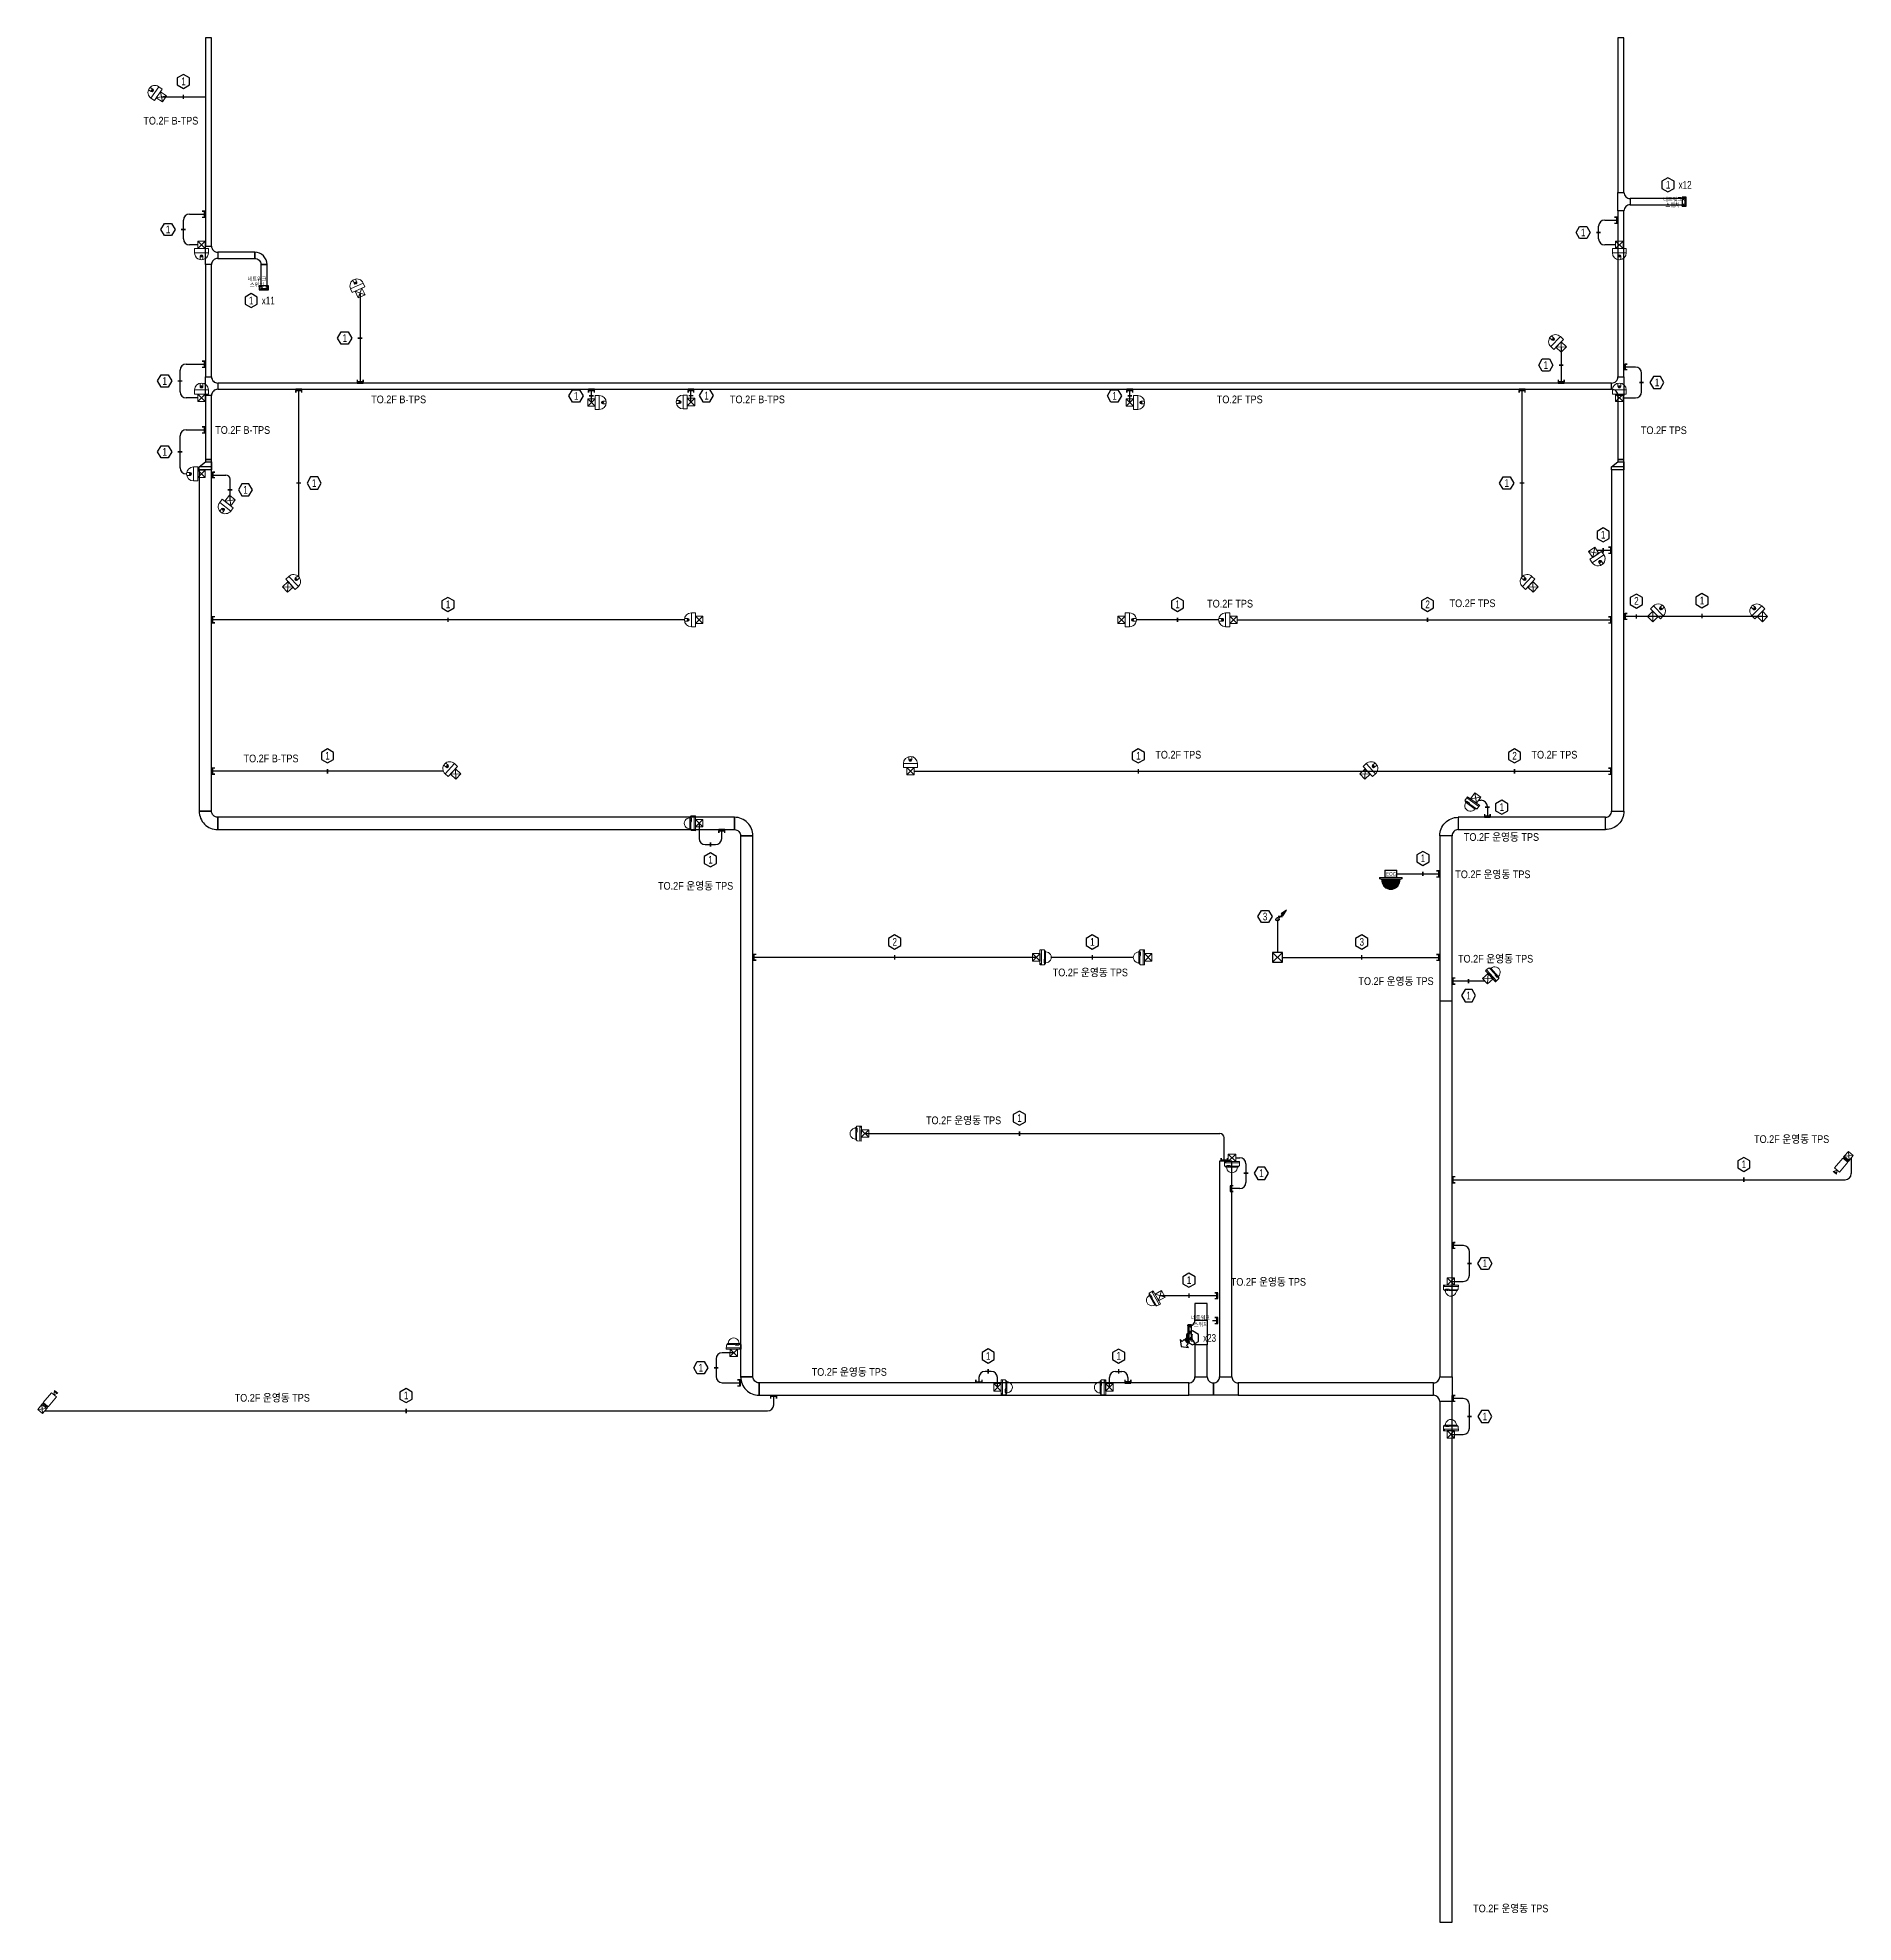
# Model space of a CAD drawing. Header units: millimetres. Extents: x 89860 to 502050, y -351975 to 882300.
# Drawn here: x 92284 to 180638, y -126029 to -34315 of the extents above; entities that cross this region are included whole.
import ezdxf
from ezdxf.enums import TextEntityAlignment as Align

# ---------------------------------------------------------------- set-up
doc = ezdxf.new("R2010")
doc.units = ezdxf.units.MM
doc.header["$LTSCALE"] = 150
doc.set_wipeout_variables(frame=1)
doc.linetypes.add('D1', pattern=[3, 1, -1, 1])
doc.layers.get('0').update_dxf_attribs({"lineweight": 0})
doc.layers.add('-----16 CCTV', color=3, linetype='Continuous', lineweight=0)
for name, color, linetype in [('-----17 CCTV Cable', 4, 'Continuous'), ('-----20 General Symbol', 3, 'Continuous'), ('-----27 Communication Cable Tray', 2, 'Continuous'), ('-----29 Indicator', 1, 'Continuous'), ('-----30 Text', 2, 'Continuous')]:
    doc.layers.add(name, color=color, linetype=linetype)
doc.styles.add('ELEC', font='')
doc.styles.get('ELEC').set_extended_font_data('Dotum')

msp = doc.modelspace()

# ---------------------------------------------------------------- texts
at = {"layer": '-----16 CCTV', "color": 3, "style": 'ELEC', "width": 0.9}
for s, p in [('네트워크', (171842, -42180)), ('스위치', (171842, -42460)), ('네트워크', (102954, -46054)), ('스위치', (102954, -46334)), ('네트워크', (148872, -96605)), ('스위치', (148884, -96936))]:
    msp.add_text(s, height=197.6, dxfattribs=at).set_placement(p, align=Align.MIDDLE_CENTER)
at = {"layer": '-----30 Text', "transparency": 33554687, "style": 'ELEC', "width": 0.8}
for s, p in [('1', (99378, -36439, 0)), ('1', (171623, -41470)), ('x12', (172453, -41476)), ('1', (98629, -43648)), ('1', (167495, -43794)), ('1', (102674, -47104)), ('x11', (103504, -47110)), ('1', (107229, -48933, 0)), ('1', (165679, -50247, 0)), ('1', (98465, -51021, 0)), ('1', (171086, -51092)), ('1', (118487, -51747, 0)), ('1', (124829, -51735, 0)), ('1', (144687, -51747, 0)), ('1', (98465, -54469)), ('1', (105741, -55987, 0)), ('1', (163774, -55987, 0)), ('1', (102397, -56318, 0)), ('1', (168469, -58505)), ('1', (112253, -61890, 0)), ('1', (147758, -61890, 0)), ('2', (159921, -61891, 0)), ('2', (170084, -61725, 0)), ('1', (173277, -61705)), ('1', (106389, -69260, 0)), ('1', (145848, -69260)), ('2', (164154, -69260)), ('1', (163536, -71758, 0)), ('1', (125026, -74322)), ('1', (159697, -74248)), ('3', (152013, -77082)), ('2', (133991, -78315, 0)), ('1', (143608, -78315)), ('3', (156719, -78316, 0)), ('1', (161919, -80933)), ('1', (140063, -86889)), ('1', (175314, -89140)), ('1', (151836, -89575, 0)), ('1', (148312, -94778)), ('1', (148484, -97584)), ('x23', (149314, -97590)), ('1', (124555, -99042)), ('1', (138541, -98465)), ('1', (144891, -98467)), ('1', (110216, -100390)), ('1', (162713, -101411, 0))]:
    msp.add_text(s, height=375, dxfattribs=at).set_placement(p, align=Align.MIDDLE_CENTER)
at = {"layer": '-----30 Text', "style": 'ELEC', "width": 0.9}
for s, p in [('TO.2F B-TPS', (98762, -38354)), ('TO.2F B-TPS', (109849, -51917)), ('TO.2F B-TPS', (127309, -51917)), ('TO.2F TPS', (150779, -51917)), ('TO.2F B-TPS', (102259, -53407)), ('TO.2F TPS', (171419, -53417)), ('TO.2F TPS', (150309, -61857)), ('TO.2F TPS', (162109, -61837)), ('TO.2F B-TPS', (103639, -69390)), ('TO.2F TPS', (147789, -69207)), ('TO.2F TPS', (166094, -69207)), ('TO.2F 운영동 TPS', (163517, -73204)), ('TO.2F 운영동 TPS', (163099, -75018)), ('TO.2F 운영동 TPS', (124301, -75580)), ('TO.2F 운영동 TPS', (143508, -79795)), ('TO.2F 운영동 TPS', (163231, -79129)), ('TO.2F 운영동 TPS', (158386, -80218)), ('TO.2F 운영동 TPS', (137341, -86991, 0)), ('TO.2F 운영동 TPS', (177638, -87905)), ('TO.2F 운영동 TPS', (152175, -94852, 0)), ('TO.2F 운영동 TPS', (131778, -99236)), ('TO.2F 운영동 TPS', (103698, -100495)), ('TO.2F 운영동 TPS', (163968, -125345))]:
    msp.add_text(s, height=375, dxfattribs=at).set_placement(p, align=Align.MIDDLE)
at = {"layer": '-----30 Text', "transparency": 33554687, "style": 'ELEC', "width": 0.8}
msp.add_text('1', height=375, rotation=359.91902, dxfattribs=at).set_placement((162714, -93958, 0), align=Align.MIDDLE_CENTER)

# ---------------------------------------------------------------- blocks, each defined once
blk = doc.blocks.new('cctv')
at = {"color": 3}
for p, q in [((570, 149), (679, 149)), ((571, 116), (570, 148)), ((570, 139), (679, 139)), ((577, 149), (577, 148)), ((577, 148), (577, 145)), ((579, 149), (579, 148)), ((579, 148), (579, 145)), ((678, 119), (679, 148)), ((572, 115), (584, 115)), ((572, 115), (577, 111)), ((578, 111), (584, 111)), ((578, 111), (579, 110)), ((579, 110), (582, 108)), ((579, 110), (586, 110)), ((582, 108), (667, 108)), ((588, 119), (584, 115)), ((584, 115), (585, 113)), ((588, 119), (589, 114)), ((588, 119), (609, 119)), ((609, 119), (616, 115)), ((616, 115), (674, 115)), ((624, 111), (665, 111)), ((625, 110), (662, 110)), ((678, 119), (667, 108)), ((673, 114), (667, 108)), ((674, 115), (668, 112)), ((676, 119), (674, 114)), ((678, 119), (675, 116)), ((676, 119), (677, 119))]:
    blk.add_line(p, q, dxfattribs=at)
for centre, radius, start, end in [((570, 148), 0.5, 90, 183), ((577, 148), 0.1, 0, 40.5754), ((582, 146), 5.21, 194.5623, 215.7363), ((578, 145), 0.5, 180, 194.5623), ((575, 146), 4.23, 323.5177, 345.9243), ((578, 143), 0.1, 215.7363, 323.5177), ((579, 148), 0.1, 131.7099, 180), ((578, 145), 0.5, 345.9243, 0), ((679, 148), 0.5, 357, 90), ((572, 116), 1, 183, 237), ((572, 116), 1, 183, 270), ((578, 112), 0.5, 237, 248.5427), ((582, 108), 0.5, 225, 270), ((584, 112), 0.5, 270, 327.7156), ((584, 112), 1.45, 327.7156, 27.5572), ((625, 107), 39.7, 179.6035, 0.3965), ((586, 113), 2.92, 283.5383, 356.279), ((582, 114), 6.28, 351.1902, 0.1122), ((593, 96), 27.8, 42.4258, 53.3471), ((625, 128), 17.7, 227.7987, 269.9475), ((626, 124), 12.8, 224.1501, 261.8499), ((662, 120), 10, 270, 300.5966), ((665, 118), 7, 270, 297), ((667, 108), 0.5, 270, 315), ((673, 115), 0.5, 315, 327.1435), ((674, 115), 0.5, 269.9781, 327.1435), ((677, 119), 0.5, 270.0314, 357), ((677, 119), 0.5, 315, 357)]:
    blk.add_arc(centre, radius, start, end, dxfattribs=at)
blk.add_ellipse((600, 114), major_axis=(-3.19, 3.62), ratio=0.586672, start_param=5.886521, end_param=12.007448, dxfattribs=at)
blk = doc.blocks.new('DomeCamera(운영동)')
at = {"layer": '-----16 CCTV', "linetype": 'Continuous'}
for p, q in [((-180, 180), (180, -180)), ((180, 180), (-180, -180)), ((-180, 180), (180, -180)), ((180, 180), (-180, -180))]:
    blk.add_line(p, q, dxfattribs=at)
blk.add_lwpolyline([(180, 180), (-180, 180), (-180, -180), (180, -180)], close=True, dxfattribs=at)
blk.add_lwpolyline([(180, 180), (-180, 180), (-180, -180), (180, -180)], close=True, dxfattribs=at)
at = {"layer": '-----16 CCTV', "xscale": 6.692737491887292, "yscale": 6.692737491887292, "zscale": 6.692737491887292}
blk.add_blockref('cctv', (-4180, -1175), dxfattribs=at)
blk = doc.blocks.new('Dome Camera')
at = {"layer": '-----16 CCTV', "linetype": 'Continuous'}
for p, q in [((-180, 180), (180, -180)), ((180, 180), (-180, -180)), ((339, -180), (-339, -180)), ((-339, -180), (-339, -383)), ((-339, -383), (339, -383)), ((339, -383), (339, -180))]:
    blk.add_line(p, q, dxfattribs=at)
at = {"layer": '-----16 CCTV', "linetype": 'Continuous', "lineweight": 0}
for p, q in [((-339, -180), (339, -180)), ((-339, -383), (-339, -180)), ((-68, -553), (-68, -715)), ((68, -553), (68, -715)), ((339, -180), (339, -383))]:
    blk.add_line(p, q, dxfattribs=at)
at = {"layer": '-----16 CCTV', "linetype": 'Continuous'}
blk.add_lwpolyline([(180, 180), (-180, 180), (-180, -180), (180, -180)], close=True, dxfattribs=at)
blk.add_lwpolyline([(-68, -715), (-68, -553, -1), (68, -553), (68, -715)], format="xyb", dxfattribs=at)
at = {"layer": '-----16 CCTV', "linetype": 'Continuous', "lineweight": 0}
blk.add_circle((0, -553), 33.9, dxfattribs=at)
blk.add_circle((0, -553), 33.9, dxfattribs=at)
blk.add_arc((0, -383), 339, 180, 0, dxfattribs=at)
at = {"layer": '-----16 CCTV', "linetype": 'Continuous'}
blk.add_arc((0, -383), 339, 180, 0, dxfattribs=at)
blk = doc.blocks.new('Bullet Camera')
at = {"layer": '-----16 CCTV'}
blk.add_line((78, 1030), (-78, 1030), dxfattribs=at)
at = {"layer": '-----16 CCTV', "linetype": 'Continuous'}
for p, q in [((156, 156), (-156, -156)), ((156, -156), (-156, 156))]:
    blk.add_line(p, q, dxfattribs=at)
at = {"layer": '-----16 CCTV'}
for points in [[(0, 895), (104, 1075), (-104, 1075)], [(156, 895), (156, 271), (-156, 271), (-156, 895)], [(156, 156), (156, 218), (-156, 218), (-156, 156)], [(156, -156), (156, 156), (-156, 156), (-156, -156)], [(114, 218), (114, 271), (-114, 271), (-114, 218)]]:
    blk.add_lwpolyline(points, close=True, dxfattribs=at)
blk = doc.blocks.new('ELEV Dome Camera')
at = {"layer": '-----16 CCTV'}
h = blk.add_hatch(dxfattribs=at)
h.set_pattern_fill('ANGLE', color=256)
h.set_pattern_definition([(0, (-2230.84, 69.3815), (0, 6.985), [5.08, -1.905]), (90, (-2230.84, 69.3815), (-6.985, 4e-16), [5.08, -1.905])])
h.paths.add_polyline_path([(-416, -541), (-423, -445), (380, -445), (410, -445), (410, -456), (422, -462), (416, -541, -0.933881)])
for p, q in [((-545, -428), (-558, -359)), ((558, -359), (-558, -359)), ((-545, -428), (-469, -450)), ((-525, -410), (-535, -359)), ((-525, -410), (-466, -428)), ((-469, -450), (469, -450)), ((-466, -428), (-412, -428)), ((-466, -428), (-389, -428)), ((380, -445), (-446, -445)), ((-446, -450), (-446, -445)), ((-444, -445), (-437, -543)), ((-423, -443), (-416, -541)), ((-389, -425), (389, -425)), ((-387, -471), (-389, -425)), ((-387, -471), (387, -471)), ((-380, -445), (446, -445)), ((387, -471), (389, -425)), ((454, -428), (389, -428)), ((434, -445), (397, -445)), ((410, -456), (410, -445)), ((422, -462), (410, -456)), ((466, -428), (412, -428)), ((466, -428), (412, -428)), ((412, -445), (444, -445)), ((412, -445), (444, -445)), ((422, -462), (416, -541)), ((427, -445), (427, -428)), ((444, -445), (437, -543)), ((446, -450), (446, -445)), ((446, -450), (446, -445)), ((525, -410), (466, -428)), ((545, -428), (469, -450)), ((525, -410), (535, -359)), ((545, -428), (558, -359))]:
    blk.add_line(p, q, dxfattribs=at)
at = {"layer": '-----16 CCTV', "linetype": 'Continuous'}
blk.add_line((-133, -359), (133, -359), dxfattribs=at)
at = {"layer": '-----16 CCTV'}
for points in [[(-288, 0), (288, 0), (288, -359), (-288, -359)], [(-269, -19), (269, -19), (269, -340), (-269, -340)]]:
    blk.add_lwpolyline(points, close=True, dxfattribs=at)
for radius in [438, 417]:
    blk.add_arc((0, -513), radius, 183.91634, 356.08366, dxfattribs=at)
at = {"layer": '-----16 CCTV', "style": 'ELEC'}
blk.add_text('EOC', height=167.1, dxfattribs=at).set_placement((8, -269), align=Align.CENTER)
blk = doc.blocks.new('O08')
blk.add_hatch(color=256).paths.add_polyline_path([(120, 51), (-120, 51), (-120, 0), (120, 0)])
blk.add_lwpolyline([(120, 127.5), (120, 0), (-120, 0), (-120, 127.5), (-120, 51), (120, 51)])
blk = doc.blocks.new('O01')
blk.add_hatch(color=256).paths.add_polyline_path([(-149, -218), (-218, -149), (-368, -368)])
blk.add_line((-46, -46), (-184, -184))
blk.add_lwpolyline([(-368, -368), (-149, -218), (-218, -149), (-368, -368)])
blk.add_circle((0, 0), 65)
for p in [(-65, 0), (-65, 0), (0, 65), (0, 65), (65, 0), (65, 0), (0, -65), (0, -65)]:
    blk.add_point(p)
blk = doc.blocks.new('BOX(CCTV)')
blk.add_wipeout([(-200, 200), (-200, -200), (200, -200), (200, 200)])
at = {"layer": '-----20 General Symbol'}
for p, q in [((200, 200), (-200, -200)), ((-200, 200), (200, -200))]:
    blk.add_line(p, q, dxfattribs=at)
blk.add_lwpolyline([(-200, 200), (200, 200), (200, -200), (-200, -200)], close=True, dxfattribs=at)
blk = doc.blocks.new('O03')
at = {"linetype": 'Continuous'}
for p, q in [((-101, 101), (101, -101)), ((-74, 127), (127, -74)), ((-48, 154), (154, -48)), ((-27, 366), (69, 270)), ((-27, 366), (321, 321)), ((69, 270), (-21, 180)), ((-21, 180), (180, -21)), ((270, 69), (180, -21)), ((270, 69), (366, -27)), ((321, 321), (366, -27))]:
    blk.add_line(p, q, dxfattribs=at)

# ---------------------------------------------------------------- linework, layer by layer
at = {"layer": '-----16 CCTV', "color": 3, "const_width": 0.198}
for points in [[(172504, -41919), (172504, -42721), (171181, -42721), (171181, -41919)], [(103615, -45794), (103615, -46595), (102292, -46595), (102292, -45794)], [(149454, -96344), (149454, -97146), (148254, -97146), (148254, -96344)]]:
    msp.add_lwpolyline(points, close=True, dxfattribs=at)
at = {"layer": '-----17 CCTV Cable'}
for p, q in [((98305, -37194), (100444, -37194, 0)), ((99674, -42898), (100444, -42898, 0)), ((99374, -44098), (99374, -43198)), ((168240, -44098), (168240, -43490)), ((168540, -43190), (169178, -43190, 0)), ((100074, -44398), (99674, -44398)), ((169073, -44398), (168540, -44398)), ((107974, -46743), (107974, -51124, 0)), ((166424, -49370), (166424, -51124, 0)), ((99510, -50200, 0), (100444, -50200, 0)), ((170033, -50342), (169478, -50342, 0)), ((99210, -51542, 0), (99210, -50500, 0)), ((170333, -51542), (170333, -50642)), ((100074, -51842), (99510, -51842, 0)), ((104988, -60550), (104988, -51424, 0)), ((119231, -52070), (119231, -51424, 0)), ((124076, -52045), (124076, -51424, 0)), ((145431, -52070), (145431, -51424, 0)), ((164519, -60550), (164519, -51424, 0)), ((169433, -51842), (170033, -51842)), ((99210, -55244), (99210, -53695)), ((99510, -53395), (100444, -53395)), ((99531, -55544), (99510, -55544)), ((100744, -55598, 0), (101444, -55598)), ((101644, -56838), (101644, -55798)), ((168153, -59260), (168878, -59260, 0)), ((123754, -62645), (100744, -62645, 0)), ((149754, -62645), (145754, -62645)), ((150656, -62646), (168878, -62646, 0)), ((176214, -62480), (169478, -62480, 0)), ((112026, -70015, 0), (100744, -70015, 0)), ((134933, -70015), (156755, -70015)), ((156755, -70015), (168816, -70015, 0)), ((162410, -71426, 0), (162529, -71426, 0)), ((162829, -71726), (162829, -72253)), ((124474, -72545), (124473, -73278)), ((125571, -73280), (125572, -72854)), ((124772, -73579), (125271, -73580)), ((158419, -75003), (160510, -75003)), ((152620, -77220), (152620, -79070)), ((140881, -79069), (127092, -79069)), ((145604, -79070), (141604, -79070)), ((152620, -79070), (160510, -79070)), ((162720, -80230), (161110, -80230)), ((132543, -87644), (149816, -87644)), ((150016, -88988), (150016, -87844)), ((150583, -88825), (150783, -88825)), ((180539, -88829), (180539, -89595)), ((151083, -89125), (151083, -90025)), ((150783, -90325), (150315, -90325)), ((161110, -89895), (180239, -89895)), ((161662, -93097), (161113, -93096)), ((161960, -94539), (161962, -93397)), ((161054, -94838), (161660, -94839)), ((146901, -95533), (149716, -95533)), ((149454, -96745), (149716, -96745)), ((125300, -98615), (125300, -99470)), ((126154, -98315), (125600, -98315)), ((125600, -99770), (126492, -99770)), ((138085, -99520), (138085, -99783)), ((138690, -99220), (138385, -99220)), ((138990, -99994), (138990, -99520)), ((144434, -99995), (144435, -99521)), ((144735, -99221), (145040, -99222)), ((145339, -99522), (145339, -99785)), ((128100, -100844), (128100, -100383)), ((161660, -100540), (161110, -100540)), ((161960, -101982), (161960, -100840)), ((92624, -101144), (127800, -101144)), ((161054, -102282), (161660, -102282))]:
    msp.add_line(p, q, dxfattribs=at)
for centre, radius, start, end in [((99674, -43198, 0), 300, 90, 180), ((168540, -43490, 0), 300, 90, 180), ((99674, -44098), 300, 180, 270), ((168540, -44098), 300, 180, 270), ((99510, -50500, 0), 300, 90, 180), ((170033, -50642, 0), 300, 0, 90), ((99510, -51542, 0), 300, 180, 270), ((170033, -51542), 300, 270, 0), ((99510, -53695, 0), 300, 90, 180), ((99510, -55244), 300, 180, 270), ((101444, -55798, 0), 200, 0, 90), ((162529, -71726, 0), 300, 0, 90), ((124773, -73279, 0), 300, 179.91902, 269.91902), ((125271, -73280), 300, 269.91902, 359.91902), ((149816, -87844, 0), 200, 0, 90), ((150783, -89125), 300, 0, 90), ((180239, -89595, 0), 300, 270, 0), ((150783, -90025), 300, 270, 0), ((161662, -93397, 0), 300, 359.91902, 89.91902), ((161660, -94539), 300, 269.91902, 359.91902), ((125600, -98615), 300, 90, 180), ((125600, -99470, 0), 300, 180, 270), ((138385, -99520), 300, 90, 180), ((138690, -99520), 300, 0, 90), ((144735, -99521), 300, 89.91902, 179.91902), ((145039, -99522), 300, 359.91902, 89.91902), ((127800, -100844, 0), 300, 270, 0), ((161660, -100840, 0), 300, 0, 90), ((161660, -101982), 300, 270, 0)]:
    msp.add_arc(centre, radius, start, end, dxfattribs=at)
at = {"layer": '-----27 Communication Cable Tray', "elevation": 0}
for points in [[(100444, -34315), (100444, -44454), (100744, -44454), (100744, -34315)], [(169178, -34315), (169178, -41845), (169478, -41845), (169478, -34315)], [(172504, -42145), (169778, -42145), (169778, -42445), (172504, -42445)], [(169478, -50824), (169478, -42745), (169178, -42745), (169178, -50824)], [(102844, -44754), (101044, -44754), (101044, -45054), (102844, -45054)], [(100444, -45354), (100444, -50824), (100744, -50824), (100744, -45354)], [(103144, -45354), (103144, -46583), (103444, -46583), (103444, -45354)], [(101044, -51424), (168878, -51424), (168878, -51124), (101044, -51124)], [(100444, -51724), (100444, -54844), (100744, -54844), (100744, -51724)], [(169178, -51724), (169178, -54844), (169478, -54844), (169478, -51724)], [(100744, -71953), (100744, -55344), (100144, -55344), (100144, -71953)], [(169478, -71953), (169478, -55344), (168878, -55344), (168878, -71953)], [(126192, -72253), (101044, -72253), (101044, -72853), (126192, -72853)], [(161410, -72853), (168578, -72853), (168578, -72253), (161410, -72253)], [(126492, -73153), (126492, -99483), (127092, -99483), (127092, -73153)], [(161110, -99483), (161110, -73153), (160510, -73153), (160510, -99483)], [(161110, -99483), (161110, -81203), (160510, -81203), (160510, -99483)], [(150399, -99483), (150399, -88988), (149799, -88988), (149799, -99483)], [(149199, -96724), (149199, -95913), (148599, -95913), (148599, -96724)], [(149199, -99483), (149199, -97924), (148599, -97924), (148599, -99483)], [(127392, -100383), (148299, -100383), (148299, -99783), (127392, -99783)], [(150699, -100383), (160210, -100383), (160210, -99783), (150699, -99783)], [(160510, -100683), (160510, -126029), (161110, -126029), (161110, -100683)]]:
    msp.add_lwpolyline(points, close=True, dxfattribs=at)
for points in [[(169478, -42745), (169178, -42745), (169178, -42745), (169178, -41845), (169478, -41845, 0.414214), (169778, -42145), (169778, -42445), (169778, -42445, 0.414214)], [(100744, -45354), (100444, -45354), (100444, -45354), (100444, -44454), (100744, -44454, 0.414214), (101044, -44754), (101044, -45054), (101044, -45054, 0.414214)], [(102844, -45054), (102844, -45054, -0.414214), (103144, -45354), (103144, -45354), (103444, -45354, 0.414214), (102844, -44754)], [(100744, -51724), (100444, -51724), (100444, -51724), (100444, -50824), (100744, -50824, 0.414214), (101044, -51124), (101044, -51424), (101044, -51424, 0.414214)], [(169178, -50824), (169478, -50824), (169478, -50824), (169478, -51724), (169178, -51724, 0.414214), (168878, -51424), (168878, -51124), (168878, -51124, 0.414214)], [(101044, -72253), (101044, -72253, -0.414214), (100744, -71953), (100744, -71953), (100144, -71953, 0.414214), (101044, -72853)], [(126192, -72853), (126192, -72853, -0.414214), (126492, -73153), (126492, -73153), (127092, -73153, 0.414214), (126192, -72253)], [(161410, -72853), (161410, -72853, 0.414214), (161110, -73153), (161110, -73153), (160510, -73153, -0.414214), (161410, -72253)], [(168578, -72253), (168578, -72253, 0.414214), (168878, -71953), (168878, -71953), (169478, -71953, -0.414214), (168578, -72853)], [(148599, -96724), (149199, -96724), (149199, -96724), (149199, -97924), (148599, -97924, 0.414214), (148299, -97624), (148299, -97024), (148299, -97024, 0.414214)], [(127392, -99783), (127392, -99783, -0.414214), (127092, -99483), (127092, -99483), (126492, -99483, 0.414214), (127392, -100383)], [(149499, -99783), (149499, -100383), (149499, -100383), (148299, -100383), (148299, -99783, 0.414214), (148599, -99483), (149199, -99483), (149199, -99483, 0.414214)], [(150699, -99783), (150699, -100383), (150699, -100383), (149499, -100383), (149499, -99783, 0.414214), (149799, -99483), (150399, -99483), (150399, -99483, 0.414214)], [(160510, -99483), (161110, -99483), (161110, -99483), (161110, -100683), (160510, -100683, 0.414214), (160210, -100383), (160210, -99783), (160210, -99783, 0.414214)]]:
    msp.add_lwpolyline(points, format="xyb", close=True, dxfattribs=at)
at = {"layer": '-----27 Communication Cable Tray', "color": 1}
msp.add_lwpolyline([(172304, -42520), (172504, -42520), (172504, -42070), (172304, -42070), (172304, -42520)], dxfattribs=at)
at = {"layer": '-----27 Communication Cable Tray', "color": 1, "linetype": 'D1'}
for points in [[(172304, -42520), (172504, -42070)], [(172304, -42070), (172504, -42520)]]:
    msp.add_lwpolyline(points, dxfattribs=at)
at = {"layer": '-----27 Communication Cable Tray'}
for points in [[(172354, -42395), (172354, -42445), (172454, -42445), (172454, -42145), (172354, -42145), (172354, -42195)], [(172454, -42470), (172504, -42470), (172504, -42120), (172454, -42120), (172454, -42470)]]:
    msp.add_lwpolyline(points, dxfattribs=at)
at = {"layer": '-----27 Communication Cable Tray', "color": 1, "elevation": 0}
for points in [[(103069, -46383), (103069, -46583), (103519, -46583), (103519, -46383), (103069, -46383)], [(148434, -96956), (148254, -96956), (148254, -97691), (148434, -97691), (148434, -96956)]]:
    msp.add_lwpolyline(points, dxfattribs=at)
at = {"layer": '-----27 Communication Cable Tray', "color": 1, "linetype": 'D1', "elevation": 0}
for points in [[(103069, -46383), (103519, -46583)], [(103519, -46383), (103069, -46583)], [(148434, -96956), (148254, -97691)], [(148434, -97691), (148254, -96956)]]:
    msp.add_lwpolyline(points, dxfattribs=at)
at = {"layer": '-----27 Communication Cable Tray', "elevation": 0}
for points in [[(103119, -46533), (103119, -46583), (103469, -46583), (103469, -46533), (103119, -46533)], [(103194, -46433), (103144, -46433), (103144, -46533), (103444, -46533), (103444, -46433), (103394, -46433)], [(100744, -55344), (100744, -54844), (100444, -54844), (100444, -54963), (100744, -54963), (100744, -55196), (100144, -55196), (100444, -54963), (100744, -54963), (100744, -55344), (100144, -55344), (100144, -55196)], [(169478, -55344), (169478, -54844), (169178, -54844), (169178, -54963), (169478, -54963), (169478, -55196), (168878, -55196), (169178, -54963), (169478, -54963), (169478, -55344), (168878, -55344), (168878, -55196)], [(148299, -97001), (148254, -97001), (148254, -97646), (148299, -97646), (148299, -97001)], [(148389, -97069), (148389, -97024), (148299, -97024), (148299, -97624), (148389, -97624), (148389, -97579)]]:
    msp.add_lwpolyline(points, dxfattribs=at)
at = {"layer": '-----29 Indicator', "elevation": 0}
for points in [[(99077, -36273), (99077, -36617), (99374, -36788), (99672, -36617), (99672, -36273), (99374, -36102), (99077, -36273)], [(167319, -43497), (167663, -43497), (167835, -43794), (167663, -44091), (167319, -44091), (167148, -43794), (167319, -43497)], [(107053, -48636), (107397, -48636), (107568, -48933), (107397, -49231), (107053, -49231), (106881, -48933), (107053, -48636)], [(165503, -49950), (165846, -49950), (166018, -50247), (165846, -50545), (165503, -50545), (165331, -50247), (165503, -49950)], [(98289, -50724), (98633, -50724), (98805, -51021), (98633, -51319), (98289, -51319), (98118, -51021), (98289, -50724)], [(171254, -50795), (170910, -50795), (170739, -51092), (170910, -51390), (171254, -51390), (171425, -51092), (171254, -50795)], [(118311, -51450), (118654, -51450), (118826, -51747), (118654, -52045), (118311, -52045), (118139, -51747), (118311, -51450)], [(124996, -51437), (124653, -51437), (124481, -51735), (124653, -52032), (124996, -52032), (125168, -51735), (124996, -51437)], [(144511, -51450), (144854, -51450), (145026, -51747), (144854, -52045), (144511, -52045), (144339, -51747), (144511, -51450)], [(98289, -54172), (98633, -54172), (98805, -54469), (98633, -54767), (98289, -54767), (98118, -54469), (98289, -54172)], [(105909, -55690), (105565, -55690), (105394, -55987), (105565, -56285), (105909, -56285), (106081, -55987), (105909, -55690)], [(163598, -55690), (163942, -55690), (164114, -55987), (163942, -56285), (163598, -56285), (163427, -55987), (163598, -55690)], [(102564, -56020), (102221, -56020), (102049, -56318), (102221, -56615), (102564, -56615), (102736, -56318), (102564, -56020)], [(169783, -61559), (169783, -61903), (170080, -62074), (170377, -61903), (170377, -61559), (170080, -61388), (169783, -61559)], [(111951, -61724), (111951, -62068), (112249, -62240), (112546, -62068), (112546, -61724), (112249, -61553), (111951, -61724)], [(147456, -61724), (147456, -62068), (147754, -62240), (148051, -62068), (148051, -61724), (147754, -61553), (147456, -61724)], [(159619, -61725), (159619, -62068), (159917, -62240), (160214, -62068), (160214, -61725), (159917, -61553), (159619, -61725)], [(106088, -69094), (106088, -69438), (106385, -69610), (106683, -69438), (106683, -69094), (106385, -68923), (106088, -69094)], [(163234, -71593), (163234, -71936), (163532, -72108), (163829, -71936), (163829, -71593), (163532, -71421), (163234, -71593)], [(159396, -74082), (159396, -74426), (159693, -74597), (159990, -74426), (159990, -74082), (159693, -73911), (159396, -74082)], [(133689, -78149), (133689, -78492), (133987, -78664), (134284, -78492), (134284, -78149), (133987, -77977), (133689, -78149)], [(156418, -78150), (156418, -78493), (156715, -78665), (157013, -78493), (157013, -78150), (156715, -77978), (156418, -78150)], [(152004, -89278), (151661, -89278), (151489, -89575), (151661, -89873), (152004, -89873), (152176, -89575), (152004, -89278)], [(148011, -94612), (148011, -94955), (148308, -95127), (148606, -94955), (148606, -94612), (148308, -94440), (148011, -94612)], [(162881, -94267), (162538, -94266), (162367, -93969), (162539, -93671), (162882, -93672), (163054, -93970), (162881, -94267)], [(138240, -98299), (138240, -98643), (138537, -98815), (138835, -98643), (138835, -98299), (138537, -98128), (138240, -98299)], [(144590, -98301), (144590, -98645), (144887, -98816), (145185, -98645), (145185, -98301), (144887, -98129), (144590, -98301)], [(124379, -98745), (124723, -98745), (124895, -99042), (124723, -99340), (124379, -99340), (124208, -99042), (124379, -98745)], [(162881, -101114), (162537, -101114), (162365, -101411), (162537, -101708), (162881, -101708), (163052, -101411), (162881, -101114)]]:
    msp.add_lwpolyline(points, close=True, dxfattribs=at)
for points in [[(99374, -37305, 74.1, 74.1, 0), (99374, -37083, 0, 0, 0), (99374, -36788, 0, 0, 0)], [(168351, -43794, 74.1, 74.1, 0), (168129, -43794, 0, 0, 0), (167835, -43794, 0, 0, 0)], [(108085, -48933, 74.1, 74.1, 0), (107863, -48933, 0, 0, 0), (107568, -48933, 0, 0, 0)], [(166535, -50247, 74.1, 74.1, 0), (166312, -50247, 0, 0, 0), (166018, -50247, 0, 0, 0)], [(99321, -51021, 74.1, 74.1, 0), (99099, -51021, 0, 0, 0), (98805, -51021, 0, 0, 0)], [(170222, -51092, 74.1, 74.1, 0), (170444, -51092, 0, 0, 0), (170739, -51092, 0, 0, 0)], [(119343, -51747, 74.1, 74.1, 0), (119120, -51747, 0, 0, 0), (118826, -51747, 0, 0, 0)], [(123964, -51735, 74.1, 74.1, 0), (124187, -51735, 0, 0, 0), (124481, -51735, 0, 0, 0)], [(145543, -51747, 74.1, 74.1, 0), (145320, -51747, 0, 0, 0), (145026, -51747, 0, 0, 0)], [(99321, -54469, 74.1, 74.1, 0), (99099, -54469, 0, 0, 0), (98805, -54469, 0, 0, 0)], [(101532, -56318, 74.1, 74.1, 0), (101755, -56318, 0, 0, 0), (102049, -56318, 0, 0, 0)], [(104877, -55987, 74.1, 74.1, 0), (105099, -55987, 0, 0, 0), (105394, -55987, 0, 0, 0)], [(164630, -55987, 74.1, 74.1, 0), (164408, -55987, 0, 0, 0), (164114, -55987, 0, 0, 0)], [(112249, -62756, 74.1, 74.1, 0), (112249, -62534, 0, 0, 0), (112249, -62240, 0, 0, 0)], [(147754, -62756, 74.1, 74.1, 0), (147754, -62534, 0, 0, 0), (147754, -62240, 0, 0, 0)], [(159917, -62757, 74.1, 74.1, 0), (159917, -62534, 0, 0, 0), (159917, -62240, 0, 0, 0)], [(170080, -62591, 74.1, 74.1, 0), (170080, -62369, 0, 0, 0), (170080, -62074, 0, 0, 0)], [(106385, -70126, 74.1, 74.1, 0), (106385, -69904, 0, 0, 0), (106385, -69610, 0, 0, 0)], [(162718, -71764, 74.1, 74.1, 0), (162940, -71764, 0, 0, 0), (163234, -71764, 0, 0, 0)], [(159693, -75114, 74.1, 74.1, 0), (159693, -74892, 0, 0, 0), (159693, -74597, 0, 0, 0)], [(133987, -79181, 74.1, 74.1, 0), (133987, -78958, 0, 0, 0), (133987, -78664, 0, 0, 0)], [(156715, -79182, 74.1, 74.1, 0), (156715, -78959, 0, 0, 0), (156715, -78665, 0, 0, 0)], [(150972, -89575, 74.1, 74.1, 0), (151195, -89575, 0, 0, 0), (151489, -89575, 0, 0, 0)], [(161850, -93968, 74.1, 74.1, 0), (162072, -93968, 0, 0, 0), (162367, -93969, 0, 0, 0)], [(148308, -95644, 74.1, 74.1, 0), (148308, -95421, 0, 0, 0), (148308, -95127, 0, 0, 0)], [(125411, -99042, 74.1, 74.1, 0), (125189, -99042, 0, 0, 0), (124895, -99042, 0, 0, 0)], [(138537, -99331, 74.1, 74.1, 0), (138537, -99109, 0, 0, 0), (138537, -98815, 0, 0, 0)], [(144887, -99333, 74.1, 74.1, 0), (144887, -99110, 0, 0, 0), (144887, -98816, 0, 0, 0)], [(161849, -101411, 74.1, 74.1, 0), (162071, -101411, 0, 0, 0), (162365, -101411, 0, 0, 0)]]:
    msp.add_lwpolyline(points, format="xyseb", dxfattribs=at)
at = {"layer": '-----29 Indicator'}
for points in [[(171916, -41647), (171916, -41304), (171619, -41132), (171321, -41304), (171321, -41647), (171619, -41819), (171916, -41647)], [(98453, -43350), (98797, -43350), (98969, -43648), (98797, -43945), (98453, -43945), (98282, -43648), (98453, -43350)], [(102967, -47282), (102967, -46938), (102670, -46767), (102373, -46938), (102373, -47282), (102670, -47453), (102967, -47282)], [(168168, -58339), (168168, -58683), (168465, -58855), (168763, -58683), (168763, -58339), (168465, -58168), (168168, -58339)], [(172976, -61539), (172976, -61883), (173273, -62055), (173571, -61883), (173571, -61539), (173273, -61368), (172976, -61539)], [(145547, -69094), (145547, -69438), (145844, -69609), (146142, -69438), (146142, -69094), (145844, -68923), (145547, -69094)], [(163853, -69094), (163853, -69438), (164150, -69610), (164447, -69438), (164447, -69094), (164150, -68923), (163853, -69094)], [(125319, -74500), (125319, -74156), (125022, -73985), (124724, -74156), (124724, -74500), (125022, -74671), (125319, -74500)], [(151837, -76785), (152181, -76785), (152352, -77082), (152181, -77380), (151837, -77380), (151666, -77082), (151837, -76785)], [(143306, -78149), (143306, -78493), (143604, -78665), (143901, -78493), (143901, -78149), (143604, -77978), (143306, -78149)], [(162087, -80635), (161744, -80635), (161572, -80933), (161744, -81230), (162087, -81230), (162259, -80933), (162087, -80635)], [(139761, -86724), (139761, -87067), (140059, -87239), (140356, -87067), (140356, -86724), (140059, -86552), (139761, -86724)], [(175013, -88974), (175013, -89317), (175310, -89489), (175607, -89317), (175607, -88974), (175310, -88802), (175013, -88974)], [(148777, -97762), (148777, -97418), (148480, -97247), (148183, -97418), (148183, -97762), (148480, -97933), (148777, -97762)], [(109914, -100224), (109914, -100567), (110212, -100739), (110509, -100567), (110509, -100224), (110212, -100052), (109914, -100224)]]:
    msp.add_lwpolyline(points, close=True, dxfattribs=at)
for points in [[(99485, -43648, 74.1, 74.1, 0), (99263, -43648, 0, 0, 0), (98969, -43648, 0, 0, 0)], [(168465, -59371, 74.1, 74.1, 0), (168465, -59149, 0, 0, 0), (168465, -58855, 0, 0, 0)], [(173273, -62571, 74.1, 74.1, 0), (173273, -62349, 0, 0, 0), (173273, -62055, 0, 0, 0)], [(145844, -70126, 74.1, 74.1, 0), (145844, -69904, 0, 0, 0), (145844, -69609, 0, 0, 0)], [(164150, -70126, 74.1, 74.1, 0), (164150, -69904, 0, 0, 0), (164150, -69610, 0, 0, 0)], [(125022, -73468, 74.1, 74.1, 0), (125022, -73690, 0, 0, 0), (125022, -73985, 0, 0, 0)], [(152869, -77082, 74.1, 74.1, 0), (152647, -77082, 0, 0, 0), (152352, -77082, 0, 0, 0)], [(143604, -79181, 74.1, 74.1, 0), (143604, -78959, 0, 0, 0), (143604, -78665, 0, 0, 0)], [(161915, -80119, 74.1, 74.1, 0), (161915, -80341, 0, 0, 0), (161915, -80635, 0, 0, 0)], [(140059, -87756, 74.1, 74.1, 0), (140059, -87533, 0, 0, 0), (140059, -87239, 0, 0, 0)], [(175310, -90006, 74.1, 74.1, 0), (175310, -89783, 0, 0, 0), (175310, -89489, 0, 0, 0)], [(110212, -101256, 74.1, 74.1, 0), (110212, -101033, 0, 0, 0), (110212, -100739, 0, 0, 0)]]:
    msp.add_lwpolyline(points, format="xyseb", dxfattribs=at)

# ---------------------------------------------------------------- block references
at = {"layer": '-----16 CCTV'}
for p, rotation in [((98305, -37194), 235.8450351181425), ((100254, -44398), 359.9595080638851), ((107974, -46743), 204.2582671185728), ((166424, -49370), 226.22310860371), ((169253, -51842), 179.9595080638851), ((124076, -52045), 269.9595080638851), ((100253, -55545), 269.9595080638851), ((168004, -59361), 34.11628381149031), ((165049, -61041), 227.2476455347362), ((124476, -62645), 269.9595080638851), ((145031, -62644), 89.95950806388505), ((150476, -62645), 269.9595080638851), ((170881, -62480), 134.9595080638851), ((112621, -70147, 0), 227.2476455347362)]:
    msp.add_blockref('Dome Camera', p, dxfattribs=dict(at, rotation=rotation))
at = {"layer": '-----16 CCTV', "xscale": -1}
for p, rotation in [((169253, -44398), 0.04049193611482594), ((100254, -51842), 180.0404919361149), ((119231, -52070), 90.0404919361149), ((145431, -52070), 90), ((101644, -56838), 322.3833589308917), ((104458, -61041), 132.7523544652639), ((176214, -62480), 225.0404919361149), ((134753, -70015), 180.0404919361149), ((156878, -70147), 132.7523544652637)]:
    msp.add_blockref('Dome Camera', p, dxfattribs=dict(at, rotation=rotation))
at = {"layer": '-----16 CCTV', "color": 3}
for name, p, rotation in [('DomeCamera(운영동)', (162265, -71321, 0), 324.1542098063321), ('DomeCamera(운영동)', (124474, -72545), 269.9595080638851), ('DomeCamera(운영동)', (140881, -79069), 89.95950806388505), ('DomeCamera(운영동)', (146326, -79070), 269.9595080638851), ('DomeCamera(운영동)', (162853, -80108), 132.512452203375), ('DomeCamera(운영동)', (132543, -87644), 269.9595080638851), ('DomeCamera(운영동)', (150403, -88825), 359.9595080638851), ('DomeCamera(운영동)', (146901, -95533), 299.1279885620012), ('DomeCamera(운영동)', (161054, -94838), 359.9595080638851), ('DomeCamera(운영동)', (126154, -98315), 179.9595080638851), ('DomeCamera(운영동)', (138990, -99994), 89.95950806388505), ('DomeCamera(운영동)', (144434, -99995), 269.9595080638851), ('Bullet Camera', (92504, -101045), 320.3816261552582)]:
    msp.add_blockref(name, p, dxfattribs=dict(at, rotation=rotation))
at = {"layer": '-----16 CCTV', "color": 6, "lineweight": -3}
msp.add_blockref('ELEV Dome Camera', (158132, -74823), dxfattribs=at)
at = {"layer": '-----16 CCTV', "color": 3, "xscale": -1}
for name, p, rotation in [('Bullet Camera', (180419, -88730), 140.3816261600193), ('DomeCamera(운영동)', (161054, -102282), 180.0404919361149)]:
    msp.add_blockref(name, p, dxfattribs=dict(at, rotation=rotation))
at = {"layer": '-----17 CCTV Cable', "yscale": 1.199999999953434, "zscale": 1.199999999953434}
for p, xscale, rotation in [((100444, -42898, 0), -1.199999999953434, 90), ((169178, -43190, 0), -1.199999999953434, 90), ((100444, -50200, 0), -1.199999999953434, 90), ((169478, -50342, 0), 1.199999999953434, 270), ((104988, -51424, 0), -1.199999999953434, 180), ((119231, -51424, 0), -1.199999999953434, 180), ((124076, -51424, 0), -1.199999999953434, 180), ((145431, -51424, 0), -1.199999999953434, 180), ((164519, -51424, 0), -1.199999999953434, 180), ((100444, -53395), -1.199999999953434, 90), ((100744, -55598, 0), 1.199999999953434, 270), ((168878, -59260, 0), -1.199999999953434, 90), ((169478, -62480, 0), 1.199999999953434, 270), ((100744, -62648, 0), -1.199999999953434, 270), ((168878, -62646, 0), -1.199999999953434, 90), ((100744, -70015, 0), -1.199999999953434, 270), ((168878, -70015, 0), -1.199999999953434, 90), ((125572, -72854), -1.199999999953434, 179.9190161277699), ((160510, -75003), -1.199999999953434, 90), ((127092, -79069), -1.199999999953434, 270), ((160510, -79070), -1.199999999953434, 90), ((161110, -80230), -1.199999999953434, 270), ((161110, -89895), -1.199999999953434, 270), ((150315, -90325), -1.199999999953434, 270), ((161113, -93096), 1.199999999953434, 269.9190161277929), ((149716, -95533), -1.199999999953434, 90), ((149716, -96745), -1.199999999953434, 90), ((126492, -99770), -1.199999999953434, 90), ((145339, -99785), -1.199999999953433, 359.9190161277744), ((128100, -100383), 1.199999999953434, 180), ((161110, -100540), 1.199999999953434, 270)]:
    msp.add_blockref('O08', p, dxfattribs=dict(at, xscale=xscale, rotation=rotation))
for p, xscale in [((107974, -51124, 0), -1.199999999953434), ((166424, -51124, 0), -1.199999999953434), ((162829, -72253), -1.199999999953434), ((150016, -88988), 1.199999999953434), ((138085, -99783), 1.199999999953434)]:
    msp.add_blockref('O08', p, dxfattribs=dict(at, xscale=xscale))
at = {"layer": '-----20 General Symbol', "xscale": 1.199999999953434, "yscale": 1.199999999953434, "zscale": 1.199999999953434, "rotation": 180}
msp.add_blockref('O01', (152620, -77220), dxfattribs=at)
at = {"layer": '-----27 Communication Cable Tray', "xscale": -1, "rotation": 90}
msp.add_blockref('O03', (148254, -97691), dxfattribs=at)

msp.set_redraw_order([(e.dxf.handle, doc.entitydb.next_handle()) for e in msp.query("TEXT MTEXT ATTDEF DIMENSION ARC_DIMENSION")])  # texts and dimensions are drawn at this point

# ---------------------------------------------------------------- next in the draw order: block references
at = {"layer": '-----20 General Symbol', "lineweight": 0, "extrusion": (0, 0, -1), "xscale": 1.2, "yscale": 1.2, "zscale": -1.2}
msp.add_blockref('BOX(CCTV)', (-152620, -79070), dxfattribs=at)

doc.saveas('drawing.dxf')
